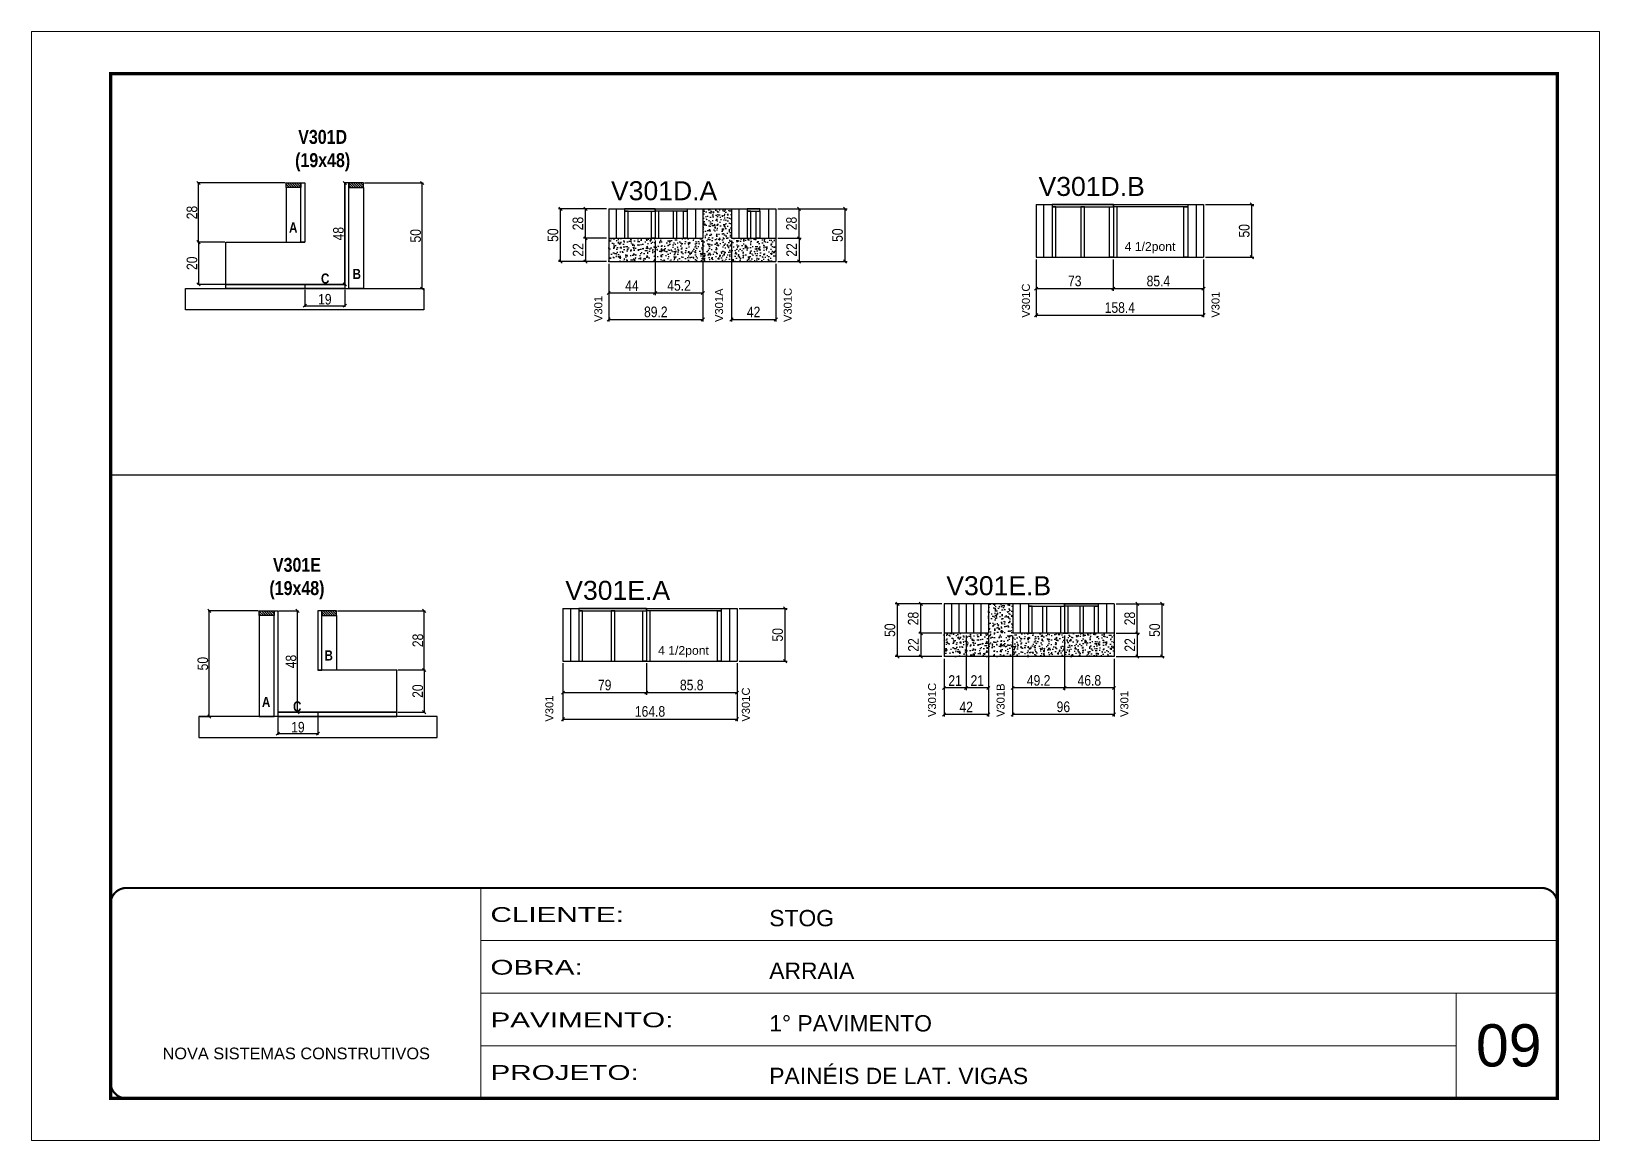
# Model space of a CAD drawing. Extents: x -3394 to 16474, y -5031 to 14397.
# Drawn here: x 4272 to 5757, y 11049 to 12099 of the extents above; entities that cross this region are included whole.
import ezdxf

# ---------------------------------------------------------------- set-up
doc = ezdxf.new("R2010")
doc.units = 0
doc.linetypes.add('CONTINUO', pattern=[0])
doc.linetypes.add('DASHED', pattern=[0.75, 0.5, -0.25])
doc.layers.get('0').update_dxf_attribs({"linetype": 'CONTINUOUS'})
doc.layers.get('Defpoints').update_dxf_attribs({"linetype": 'CONTINUOUS'})
for name, color, linetype in [('barrote', 251, 'CONTINUOUS'), ('COTA', 241, 'CONTINUOUS'), ('detalhes', 4, 'CONTINUOUS'), ('NOMENCLATURA', 7, 'CONTINUOUS'), ('Painéis', 200, 'CONTINUOUS'), ('PONTALETE', 7, 'CONTINUOUS'), ('SARR_2.2x7', 40, 'CONTINUOUS'), ('SARR_3.5x7', 81, 'CONTINUOUS')]:
    doc.layers.add(name, color=color, linetype=linetype)
for name, color, linetype, lineweight in [('CARIMBO', 255, 'CONTINUOUS', 9), ('CONCRETO', 251, 'CONTINUOUS', 25), ('Folhas', 255, 'CONTINUOUS', 9), ('SARRAFO DE PRESSAO', 251, 'DASHED', 9)]:
    doc.layers.add(name, color=color, linetype=linetype, lineweight=lineweight)
doc.styles.add('ARIAL', font='arial.ttf')
doc.styles.add('COTA TECNICA', font='techl___.ttf', dxfattribs={"height": 10})
doc.styles.add('COTA TECNICA 2X', font='techl___.ttf', dxfattribs={"height": 10})
doc.styles.add('TECNICA', font='techb___.ttf', dxfattribs={"height": 10})
doc.styles.add('Tecnologia', font='')
doc.styles.get('Tecnologia').set_extended_font_data('Forgotten Futurist')
doc.dimstyles.new('PAINEL', dxfattribs={"dimtxt": 10, "dimasz": 3, "dimexe": 3, "dimexo": 3, "dimgap": 3, "dimtad": 1, "dimdec": 1, "dimzin": 12, "dimdsep": 46, "dimtxsty": 'COTA TECNICA', "dimblk1": 'OBLIQUE', "dimblk2": 'OBLIQUE', "dimsah": 1, "dimcen": 0.9, "dimclrd": 4, "dimclre": 4, "dimclrt": 240, "dimadec": 1, "dimazin": 3, "dimtfac": 1, "dimtdec": 1, "dimtmove": 0, "dimatfit": 3, "dimfxl": 1, "dimtolj": 1, "dimtzin": 12, "dimarcsym": 0})
doc.dimstyles.new('SECAO', dxfattribs={"dimscale": 0.333333, "dimtxt": 5, "dimasz": 9, "dimexe": 3, "dimexo": 3, "dimgap": 3, "dimtad": 1, "dimdec": 1, "dimlfac": 0.5, "dimzin": 12, "dimdsep": 46, "dimtxsty": 'COTA TECNICA 2X', "dimblk1": 'OBLIQUE', "dimblk2": 'OBLIQUE', "dimsah": 1, "dimcen": 0.9, "dimclrd": 4, "dimclre": 4, "dimclrt": 240, "dimadec": 1, "dimazin": 3, "dimtfac": 1, "dimtdec": 1, "dimtmove": 0, "dimatfit": 3, "dimfxl": 1, "dimtolj": 1, "dimtzin": 12, "dimarcsym": 0})
pattern_1 = [(135, (37570.9506, -111965.7193), (-1.122532015, -1.122532015), [])]

msp = doc.modelspace()

# ---------------------------------------------------------------- texts
at = {"layer": 'CARIMBO', "style": 'ARIAL'}
msp.add_text('09', height=40, dxfattribs=at).set_placement((5640.07, 11119.55))
at = {"layer": 'detalhes', "style": 'TECNICA'}
for s, p in [('A', (4516.21, 11908.96)), ('C', (4546.44, 11860.64)), ('B', (4576.34, 11864.96)), ('B', (4549.79, 11503.87)), ('A', (4490.53, 11459.87)), ('C', (4519.97, 11455.56))]:
    msp.add_text(s, height=9.6, dxfattribs=at).set_placement(p)
at = {"layer": 'NOMENCLATURA', "linetype": 'Continuous', "style": 'ARIAL'}
for s, p in [('V301D.A', (4821.05, 11939.55, 0)), ('V301D.B', (5225.92, 11943.63)), ('V301E.B', (5138.59, 11565.66, 0)), ('V301E.A', (4777.77, 11561.28))]:
    msp.add_text(s, height=18, dxfattribs=at).set_placement(p)
for s, p in [('V301A', (4927.19, 11824.28)), ('V301C', (4992.19, 11824.28)), ('V301C', (5217.7, 11828.36, 0)), ('V301', (5397.26, 11828.36, 0)), ('V301', (4812.83, 11824.28)), ('V301C', (5128.86, 11450.39)), ('V301B', (5193.76, 11450.39)), ('V301', (4766.47, 11446.01)), ('V301C', (4952.53, 11446.01)), ('V301', (5310.92, 11450.39))]:
    msp.add_text(s, height=7.567, rotation=90, dxfattribs=at).set_placement(p)
at = {"layer": 'NOMENCLATURA', "char_height": 13.2, "attachment_point": 2, "style": 'TECNICA'}
for s, insert in [('V301D\\P(19x48)', (4548.03, 12006.11)), ('V301E\\P(19x48)', (4523.68, 11601.02))]:
    msp.add_mtext_dynamic_manual_height_columns(s, width=13.2, gutter_width=1, heights=[0], dxfattribs=dict(at, insert=insert))
at = {"layer": 'PONTALETE', "linetype": 'Continuous', "style": 'ARIAL'}
for p in [(5307.44, 11891.65), (4865.69, 11509.3, 0)]:
    msp.add_text('4 1/2pont', height=8.25, dxfattribs=at).set_placement(p)

# ---------------------------------------------------------------- blocks, each defined once
blk = doc.blocks.new('9999999999')
at = {"color": 30, "linetype": 'CONTINUO'}
for p, q in [((98564.6, 34230.2), (98564.6, 34429.4)), ((98564.6, 34379.6), (99584, 34379.6)), ((98564.6, 34329.8), (99488, 34329.8)), ((99584, 34329.8), (99488, 34329.8)), ((99488, 34329.8), (99488, 34230.2)), ((98564.6, 34280), (99488, 34280))]:
    blk.add_line(p, q, dxfattribs=at)
at = {"color": 30, "linetype": 'CONTINUO', "const_width": 2}
blk.add_lwpolyline([(99584, 34230.2), (99584, 34414.4, 0.414214), (99569, 34429.4), (98229, 34429.4, 0.414214), (98214, 34414.4), (98214, 34245.2, 0.414214), (98229, 34230.2), (99584, 34230.2)], format="xyb", dxfattribs=at)
at = {"layer": 'Folhas'}
blk.add_lwpolyline([(98139, 34190.2), (99624, 34190.2), (99624, 35240.2), (98139, 35240.2)], close=True, dxfattribs=at)
at = {"layer": 'Folhas', "color": 30, "const_width": 3}
blk.add_lwpolyline([(98214, 34230.2), (99584, 34230.2), (99584, 35200.2), (98214, 35200.2)], close=True, dxfattribs=at)
at = {"color": 7, "linetype": 'Continuous', "ltscale": 5, "style": 'ARIAL'}
for s, height, p in [('STOG', 15.48, (98837.7, 34393.1)), ('ARRAIA', 15.48, (98837.7, 34343.3)), ('1° PAVIMENTO', 15.483, (98837.7, 34293.5)), ('NOVA SISTEMAS CONSTRUTIVOS', 11.059, (98263.2, 34267.2)), ('PAINÉIS DE LAT. VIGAS', 15.483, (98837.7, 34243.7))]:
    blk.add_text(s, height=height, dxfattribs=at).set_placement(p)
at = {"layer": 'Folhas', "color": 7, "style": 'Tecnologia', "width": 1.5}
for s, p in [('CLIENTE:', (98573.7, 34397.2)), ('OBRA:', (98573.7, 34347.3)), ('PAVIMENTO:', (98573.7, 34297.5)), ('PROJETO:', (98573.7, 34247.7))]:
    blk.add_text(s, height=14, dxfattribs=at).set_placement(p)
blk = doc.blocks.new('_Oblique')
at = {"color": 0, "linetype": 'ByBlock', "lineweight": -2}
blk.add_line((-0.5, -0.5), (0.5, 0.5), dxfattribs=at)
blk = doc.blocks.new('*D980')
at = {"layer": 'COTA', "color": 4, "lineweight": -2, "transparency": 16777216}
for p, q in [((4455.5, 11899.9), (4429.4, 11899.9)), ((4430.4, 11899.9), (4430.4, 11859.9)), ((4455.5, 11859.9), (4429.4, 11859.9))]:
    blk.add_line(p, q, dxfattribs=at)
at = {"layer": 'Defpoints', "color": 0, "transparency": 16777216}
for p in [(4456.5, 11899.9), (4430.4, 11859.9), (4456.5, 11859.9)]:
    blk.add_point(p, dxfattribs=at)
at = {"layer": 'COTA', "color": 4, "lineweight": -2, "transparency": 16777216, "xscale": 3, "yscale": 3, "zscale": 3}
for p, rotation in [((4430.4, 11899.9), 90), ((4430.4, 11859.9), 270)]:
    blk.add_blockref('_Oblique', p, dxfattribs=dict(at, rotation=rotation))
at = {"layer": 'COTA', "color": 240, "transparency": 16777216, "insert": (4424.3, 11879.9), "char_height": 10, "attachment_point": 5, "rotation": 90, "style": 'COTA TECNICA 2X'}
blk.add_mtext('\\A1;20', dxfattribs=at)
blk = doc.blocks.new('*D981')
at = {"layer": 'COTA', "color": 4, "lineweight": -2, "transparency": 16777216}
for p, q in [((4512.5, 11955.9), (4429.4, 11955.9)), ((4430.4, 11899.9), (4430.4, 11955.9)), ((4455.5, 11899.9), (4429.4, 11899.9))]:
    blk.add_line(p, q, dxfattribs=at)
at = {"layer": 'Defpoints', "color": 0, "transparency": 16777216}
for p in [(4430.4, 11955.9), (4513.5, 11955.9), (4456.5, 11899.9)]:
    blk.add_point(p, dxfattribs=at)
at = {"layer": 'COTA', "color": 4, "lineweight": -2, "transparency": 16777216, "xscale": 3, "yscale": 3, "zscale": 3}
for p, rotation in [((4430.4, 11955.9), 90), ((4430.4, 11899.9), 270)]:
    blk.add_blockref('_Oblique', p, dxfattribs=dict(at, rotation=rotation))
at = {"layer": 'COTA', "color": 240, "transparency": 16777216, "insert": (4424.3, 11927.9), "char_height": 10, "attachment_point": 5, "rotation": 90, "style": 'COTA TECNICA 2X'}
blk.add_mtext('\\A1;28', dxfattribs=at)
blk = doc.blocks.new('*D982')
at = {"layer": 'COTA', "color": 4, "lineweight": -2, "transparency": 16777216}
for p, q in [((4531.1, 11854.9), (4531.1, 11838.7)), ((4569.1, 11854.9), (4569.1, 11838.7)), ((4531.1, 11839.7), (4569.1, 11839.7))]:
    blk.add_line(p, q, dxfattribs=at)
at = {"layer": 'Defpoints', "color": 0, "transparency": 16777216}
for p in [(4531.1, 11855.9), (4569.1, 11855.9), (4569.1, 11839.7)]:
    blk.add_point(p, dxfattribs=at)
at = {"layer": 'COTA', "color": 4, "lineweight": -2, "transparency": 16777216, "xscale": 3, "yscale": 3, "zscale": 3, "rotation": 180}
blk.add_blockref('_Oblique', (4531.1, 11839.7), dxfattribs=at)
at = {"layer": 'COTA', "color": 4, "lineweight": -2, "transparency": 16777216, "xscale": 3, "yscale": 3, "zscale": 3}
blk.add_blockref('_Oblique', (4569.1, 11839.7), dxfattribs=at)
at = {"layer": 'COTA', "color": 240, "transparency": 16777216, "insert": (4550.1, 11845.8), "char_height": 10, "attachment_point": 5, "style": 'COTA TECNICA 2X'}
blk.add_mtext('\\A1;19', dxfattribs=at)
blk = doc.blocks.new('*D983')
at = {"layer": 'COTA', "color": 4, "lineweight": -2, "transparency": 16777216}
for p, q in [((4587.7, 11955.9), (4643.2, 11955.9)), ((4642.2, 11855.9), (4642.2, 11955.9)), ((4642.7, 11855.9), (4641.2, 11855.9))]:
    blk.add_line(p, q, dxfattribs=at)
at = {"layer": 'Defpoints', "color": 0, "transparency": 16777216}
for p in [(4586.7, 11955.9), (4642.2, 11955.9), (4643.7, 11855.9)]:
    blk.add_point(p, dxfattribs=at)
at = {"layer": 'COTA', "color": 4, "lineweight": -2, "transparency": 16777216, "xscale": 3, "yscale": 3, "zscale": 3}
for p, rotation in [((4642.2, 11955.9), 90), ((4642.2, 11855.9), 270)]:
    blk.add_blockref('_Oblique', p, dxfattribs=dict(at, rotation=rotation))
at = {"layer": 'COTA', "color": 240, "transparency": 16777216, "insert": (4636.1, 11905.9), "char_height": 10, "attachment_point": 5, "rotation": 90, "style": 'COTA TECNICA 2X'}
blk.add_mtext('\\A1;50', dxfattribs=at)
blk = doc.blocks.new('*D984')
at = {"layer": 'COTA', "color": 4, "lineweight": -2, "transparency": 16777216}
blk.add_line((4569.1, 11859.9), (4569.1, 11955.9), dxfattribs=at)
at = {"layer": 'Defpoints', "color": 0, "transparency": 16777216}
for p in [(4569.1, 11955.9), (4569.1, 11955.9), (4569.1, 11859.9)]:
    blk.add_point(p, dxfattribs=at)
at = {"layer": 'COTA', "color": 4, "lineweight": -2, "transparency": 16777216, "xscale": 3, "yscale": 3, "zscale": 3}
for p, rotation in [((4569.1, 11955.9), 90), ((4569.1, 11859.9), 270)]:
    blk.add_blockref('_Oblique', p, dxfattribs=dict(at, rotation=rotation))
at = {"layer": 'COTA', "color": 240, "transparency": 16777216, "insert": (4563, 11907.9), "char_height": 10, "attachment_point": 5, "rotation": 90, "style": 'COTA TECNICA 2X'}
blk.add_mtext('\\A1;48', dxfattribs=at)
blk = doc.blocks.new('*D993')
at = {"layer": 'COTA', "color": 4, "linetype": 'Continuous', "lineweight": -2, "transparency": 16777216}
for p, q in [((4862.9, 11901.5), (4862.9, 11849.8)), ((4818.9, 11879.5), (4818.9, 11849.8)), ((4818.9, 11851.8), (4862.9, 11851.8))]:
    blk.add_line(p, q, dxfattribs=at)
at = {"layer": 'Defpoints', "color": 0, "linetype": 'Continuous', "transparency": 16777216}
for p in [(4862.9, 11903.5), (4818.9, 11881.5), (4862.9, 11851.8)]:
    blk.add_point(p, dxfattribs=at)
at = {"layer": 'COTA', "color": 4, "linetype": 'Continuous', "lineweight": -2, "transparency": 16777216, "xscale": 3, "yscale": 3, "zscale": 3, "rotation": 180}
blk.add_blockref('_Oblique', (4818.9, 11851.8), dxfattribs=at)
at = {"layer": 'COTA', "color": 4, "linetype": 'Continuous', "lineweight": -2, "transparency": 16777216, "xscale": 3, "yscale": 3, "zscale": 3}
blk.add_blockref('_Oblique', (4862.9, 11851.8), dxfattribs=at)
at = {"layer": 'COTA', "color": 240, "linetype": 'Continuous', "transparency": 16777216, "insert": (4840.9, 11858.8), "char_height": 10, "attachment_point": 5, "style": 'COTA TECNICA'}
blk.add_mtext('\\A1;44', dxfattribs=at)
blk = doc.blocks.new('*D994')
at = {"layer": 'COTA', "color": 4, "linetype": 'Continuous', "lineweight": -2, "transparency": 16777216}
for p, q in [((4862.9, 11901.5), (4862.9, 11849.8)), ((4908.1, 11901.5), (4908.1, 11849.8)), ((4862.9, 11851.8), (4908.1, 11851.8))]:
    blk.add_line(p, q, dxfattribs=at)
at = {"layer": 'Defpoints', "color": 0, "linetype": 'Continuous', "transparency": 16777216}
for p in [(4862.9, 11903.5), (4908.1, 11903.5), (4908.1, 11851.8)]:
    blk.add_point(p, dxfattribs=at)
at = {"layer": 'COTA', "color": 4, "linetype": 'Continuous', "lineweight": -2, "transparency": 16777216, "xscale": 3, "yscale": 3, "zscale": 3, "rotation": 180}
blk.add_blockref('_Oblique', (4862.9, 11851.8), dxfattribs=at)
at = {"layer": 'COTA', "color": 4, "linetype": 'Continuous', "lineweight": -2, "transparency": 16777216, "xscale": 3, "yscale": 3, "zscale": 3}
blk.add_blockref('_Oblique', (4908.1, 11851.8), dxfattribs=at)
at = {"layer": 'COTA', "color": 240, "linetype": 'Continuous', "transparency": 16777216, "insert": (4885.5, 11858.9), "char_height": 10, "attachment_point": 5, "style": 'COTA TECNICA'}
blk.add_mtext('\\A1;45.2', dxfattribs=at)
blk = doc.blocks.new('*D995')
at = {"layer": 'COTA', "color": 4, "linetype": 'Continuous', "lineweight": -2, "transparency": 16777216}
for p, q in [((4908.1, 11901.5), (4908.1, 11824.7)), ((4818.9, 11879.5), (4818.9, 11824.7)), ((4818.9, 11826.7), (4908.1, 11826.7))]:
    blk.add_line(p, q, dxfattribs=at)
at = {"layer": 'Defpoints', "color": 0, "linetype": 'Continuous', "transparency": 16777216}
for p in [(4908.1, 11903.5), (4818.9, 11881.5), (4908.1, 11826.7)]:
    blk.add_point(p, dxfattribs=at)
at = {"layer": 'COTA', "color": 4, "linetype": 'Continuous', "lineweight": -2, "transparency": 16777216, "xscale": 3, "yscale": 3, "zscale": 3, "rotation": 180}
blk.add_blockref('_Oblique', (4818.9, 11826.7), dxfattribs=at)
at = {"layer": 'COTA', "color": 4, "linetype": 'Continuous', "lineweight": -2, "transparency": 16777216, "xscale": 3, "yscale": 3, "zscale": 3}
blk.add_blockref('_Oblique', (4908.1, 11826.7), dxfattribs=at)
at = {"layer": 'COTA', "color": 240, "linetype": 'Continuous', "transparency": 16777216, "insert": (4863.5, 11833.8), "char_height": 10, "attachment_point": 5, "style": 'COTA TECNICA'}
blk.add_mtext('\\A1;89.2', dxfattribs=at)
blk = doc.blocks.new('*D996')
at = {"layer": 'COTA', "color": 4, "linetype": 'Continuous', "lineweight": -2, "transparency": 16777216}
for p, q in [((4816.9, 11931.5), (4794.9, 11931.5)), ((4796.9, 11903.5), (4796.9, 11931.5)), ((4816.9, 11903.5), (4794.9, 11903.5))]:
    blk.add_line(p, q, dxfattribs=at)
at = {"layer": 'Defpoints', "color": 0, "linetype": 'Continuous', "transparency": 16777216}
for p in [(4796.9, 11931.5), (4818.9, 11931.5), (4818.9, 11903.5)]:
    blk.add_point(p, dxfattribs=at)
at = {"layer": 'COTA', "color": 4, "linetype": 'Continuous', "lineweight": -2, "transparency": 16777216, "xscale": 3, "yscale": 3, "zscale": 3}
for p, rotation in [((4796.9, 11931.5), 90), ((4796.9, 11903.5), 270)]:
    blk.add_blockref('_Oblique', p, dxfattribs=dict(at, rotation=rotation))
at = {"layer": 'COTA', "color": 240, "linetype": 'Continuous', "transparency": 16777216, "insert": (4789.8, 11917.5), "char_height": 10, "attachment_point": 5, "rotation": 90, "style": 'COTA TECNICA'}
blk.add_mtext('\\A1;28', dxfattribs=at)
blk = doc.blocks.new('*D997')
at = {"layer": 'COTA', "color": 4, "linetype": 'Continuous', "lineweight": -2, "transparency": 16777216}
for p, q in [((4816.9, 11903.5), (4794.9, 11903.5)), ((4796.9, 11903.5), (4796.9, 11881.5)), ((4816.9, 11881.5), (4794.9, 11881.5))]:
    blk.add_line(p, q, dxfattribs=at)
at = {"layer": 'Defpoints', "color": 0, "linetype": 'Continuous', "transparency": 16777216}
for p in [(4818.9, 11903.5), (4796.9, 11881.5), (4818.9, 11881.5)]:
    blk.add_point(p, dxfattribs=at)
at = {"layer": 'COTA', "color": 4, "linetype": 'Continuous', "lineweight": -2, "transparency": 16777216, "xscale": 3, "yscale": 3, "zscale": 3}
for p, rotation in [((4796.9, 11903.5), 90), ((4796.9, 11881.5), 270)]:
    blk.add_blockref('_Oblique', p, dxfattribs=dict(at, rotation=rotation))
at = {"layer": 'COTA', "color": 240, "linetype": 'Continuous', "transparency": 16777216, "insert": (4789.9, 11892.5), "char_height": 10, "attachment_point": 5, "rotation": 90, "style": 'COTA TECNICA'}
blk.add_mtext('\\A1;22', dxfattribs=at)
blk = doc.blocks.new('*D998')
at = {"layer": 'COTA', "color": 4, "linetype": 'Continuous', "lineweight": -2, "transparency": 16777216}
for p, q in [((4816.9, 11931.5), (4771.2, 11931.5)), ((4773.2, 11881.5), (4773.2, 11931.5)), ((4816.9, 11881.5), (4771.2, 11881.5))]:
    blk.add_line(p, q, dxfattribs=at)
at = {"layer": 'Defpoints', "color": 0, "linetype": 'Continuous', "transparency": 16777216}
for p in [(4773.2, 11931.5), (4818.9, 11931.5), (4818.9, 11881.5)]:
    blk.add_point(p, dxfattribs=at)
at = {"layer": 'COTA', "color": 4, "linetype": 'Continuous', "lineweight": -2, "transparency": 16777216, "xscale": 3, "yscale": 3, "zscale": 3}
for p, rotation in [((4773.2, 11931.5), 90), ((4773.2, 11881.5), 270)]:
    blk.add_blockref('_Oblique', p, dxfattribs=dict(at, rotation=rotation))
at = {"layer": 'COTA', "color": 240, "linetype": 'Continuous', "transparency": 16777216, "insert": (4766.1, 11906.5), "char_height": 10, "attachment_point": 5, "rotation": 90, "style": 'COTA TECNICA'}
blk.add_mtext('\\A1;50', dxfattribs=at)
blk = doc.blocks.new('*D1001')
at = {"layer": 'COTA', "color": 4, "linetype": 'Continuous', "lineweight": -2, "transparency": 16777216}
for p, q in [((4935.1, 11901.5), (4935.1, 11824.7)), ((4977.1, 11879.5), (4977.1, 11824.7)), ((4935.1, 11826.7), (4977.1, 11826.7))]:
    blk.add_line(p, q, dxfattribs=at)
at = {"layer": 'Defpoints', "color": 0, "linetype": 'Continuous', "transparency": 16777216}
for p in [(4935.1, 11903.5), (4977.1, 11881.5), (4977.1, 11826.7)]:
    blk.add_point(p, dxfattribs=at)
at = {"layer": 'COTA', "color": 4, "linetype": 'Continuous', "lineweight": -2, "transparency": 16777216, "xscale": 3, "yscale": 3, "zscale": 3, "rotation": 180}
blk.add_blockref('_Oblique', (4935.1, 11826.7), dxfattribs=at)
at = {"layer": 'COTA', "color": 4, "linetype": 'Continuous', "lineweight": -2, "transparency": 16777216, "xscale": 3, "yscale": 3, "zscale": 3}
blk.add_blockref('_Oblique', (4977.1, 11826.7), dxfattribs=at)
at = {"layer": 'COTA', "color": 240, "linetype": 'Continuous', "transparency": 16777216, "insert": (4956.1, 11833.8), "char_height": 10, "attachment_point": 5, "style": 'COTA TECNICA'}
blk.add_mtext('\\A1;42', dxfattribs=at)
blk = doc.blocks.new('*D1002')
at = {"layer": 'COTA', "color": 4, "linetype": 'Continuous', "lineweight": -2, "transparency": 16777216}
for p, q in [((4979.1, 11931.5), (5001.1, 11931.5)), ((4999.1, 11903.5), (4999.1, 11931.5)), ((4979.1, 11903.5), (5001.1, 11903.5))]:
    blk.add_line(p, q, dxfattribs=at)
at = {"layer": 'Defpoints', "color": 0, "linetype": 'Continuous', "transparency": 16777216}
for p in [(4977.1, 11931.5), (4999.1, 11931.5), (4977.1, 11903.5)]:
    blk.add_point(p, dxfattribs=at)
at = {"layer": 'COTA', "color": 4, "linetype": 'Continuous', "lineweight": -2, "transparency": 16777216, "xscale": 3, "yscale": 3, "zscale": 3}
for p, rotation in [((4999.1, 11931.5), 90), ((4999.1, 11903.5), 270)]:
    blk.add_blockref('_Oblique', p, dxfattribs=dict(at, rotation=rotation))
at = {"layer": 'COTA', "color": 240, "linetype": 'Continuous', "transparency": 16777216, "insert": (4992, 11917.5), "char_height": 10, "attachment_point": 5, "rotation": 90, "style": 'COTA TECNICA'}
blk.add_mtext('\\A1;28', dxfattribs=at)
blk = doc.blocks.new('*D1003')
at = {"layer": 'COTA', "color": 4, "linetype": 'Continuous', "lineweight": -2, "transparency": 16777216}
for p, q in [((4979.1, 11903.5), (5001.1, 11903.5)), ((4999.1, 11903.5), (4999.1, 11881.5)), ((4979.1, 11881.5), (5001.1, 11881.5))]:
    blk.add_line(p, q, dxfattribs=at)
at = {"layer": 'Defpoints', "color": 0, "linetype": 'Continuous', "transparency": 16777216}
for p in [(4977.1, 11903.5), (4977.1, 11881.5), (4999.1, 11881.5)]:
    blk.add_point(p, dxfattribs=at)
at = {"layer": 'COTA', "color": 4, "linetype": 'Continuous', "lineweight": -2, "transparency": 16777216, "xscale": 3, "yscale": 3, "zscale": 3}
for p, rotation in [((4999.1, 11903.5), 90), ((4999.1, 11881.5), 270)]:
    blk.add_blockref('_Oblique', p, dxfattribs=dict(at, rotation=rotation))
at = {"layer": 'COTA', "color": 240, "linetype": 'Continuous', "transparency": 16777216, "insert": (4992.1, 11892.5), "char_height": 10, "attachment_point": 5, "rotation": 90, "style": 'COTA TECNICA'}
blk.add_mtext('\\A1;22', dxfattribs=at)
blk = doc.blocks.new('*D1004')
at = {"layer": 'COTA', "color": 4, "linetype": 'Continuous', "lineweight": -2, "transparency": 16777216}
for p, q in [((4979.1, 11931.5), (5044.7, 11931.5)), ((5042.7, 11881.5), (5042.7, 11931.5)), ((4979.1, 11881.5), (5044.7, 11881.5))]:
    blk.add_line(p, q, dxfattribs=at)
at = {"layer": 'Defpoints', "color": 0, "linetype": 'Continuous', "transparency": 16777216}
for p in [(4977.1, 11931.5), (5042.7, 11931.5), (4977.1, 11881.5)]:
    blk.add_point(p, dxfattribs=at)
at = {"layer": 'COTA', "color": 4, "linetype": 'Continuous', "lineweight": -2, "transparency": 16777216, "xscale": 3, "yscale": 3, "zscale": 3}
for p, rotation in [((5042.7, 11931.5), 90), ((5042.7, 11881.5), 270)]:
    blk.add_blockref('_Oblique', p, dxfattribs=dict(at, rotation=rotation))
at = {"layer": 'COTA', "color": 240, "linetype": 'Continuous', "transparency": 16777216, "insert": (5035.6, 11906.5), "char_height": 10, "attachment_point": 5, "rotation": 90, "style": 'COTA TECNICA'}
blk.add_mtext('\\A1;50', dxfattribs=at)
blk = doc.blocks.new('*D1005')
at = {"layer": 'COTA', "color": 4, "linetype": 'Continuous', "lineweight": -2, "transparency": 16777216}
for p, q in [((5223.7, 11883.6), (5223.7, 11853.9)), ((5296.7, 11883.6), (5296.7, 11853.9)), ((5223.7, 11855.9), (5296.7, 11855.9))]:
    blk.add_line(p, q, dxfattribs=at)
at = {"layer": 'Defpoints', "color": 0, "linetype": 'Continuous', "transparency": 16777216}
for p in [(5223.7, 11885.6), (5296.7, 11885.6), (5296.7, 11855.9)]:
    blk.add_point(p, dxfattribs=at)
at = {"layer": 'COTA', "color": 4, "linetype": 'Continuous', "lineweight": -2, "transparency": 16777216, "xscale": 3, "yscale": 3, "zscale": 3, "rotation": 180}
blk.add_blockref('_Oblique', (5223.7, 11855.9), dxfattribs=at)
at = {"layer": 'COTA', "color": 4, "linetype": 'Continuous', "lineweight": -2, "transparency": 16777216, "xscale": 3, "yscale": 3, "zscale": 3}
blk.add_blockref('_Oblique', (5296.7, 11855.9), dxfattribs=at)
at = {"layer": 'COTA', "color": 240, "linetype": 'Continuous', "transparency": 16777216, "insert": (5260.2, 11863.1), "char_height": 10, "attachment_point": 5, "style": 'COTA TECNICA'}
blk.add_mtext('\\A1;73', dxfattribs=at)
blk = doc.blocks.new('*D1006')
at = {"layer": 'COTA', "color": 4, "linetype": 'Continuous', "lineweight": -2, "transparency": 16777216}
for p, q in [((5296.7, 11883.6), (5296.7, 11853.9)), ((5382.1, 11883.6), (5382.1, 11853.9)), ((5296.7, 11855.9), (5382.1, 11855.9))]:
    blk.add_line(p, q, dxfattribs=at)
at = {"layer": 'Defpoints', "color": 0, "linetype": 'Continuous', "transparency": 16777216}
for p in [(5296.7, 11885.6), (5382.1, 11885.6), (5382.1, 11855.9)]:
    blk.add_point(p, dxfattribs=at)
at = {"layer": 'COTA', "color": 4, "linetype": 'Continuous', "lineweight": -2, "transparency": 16777216, "xscale": 3, "yscale": 3, "zscale": 3, "rotation": 180}
blk.add_blockref('_Oblique', (5296.7, 11855.9), dxfattribs=at)
at = {"layer": 'COTA', "color": 4, "linetype": 'Continuous', "lineweight": -2, "transparency": 16777216, "xscale": 3, "yscale": 3, "zscale": 3}
blk.add_blockref('_Oblique', (5382.1, 11855.9), dxfattribs=at)
at = {"layer": 'COTA', "color": 240, "linetype": 'Continuous', "transparency": 16777216, "insert": (5339.4, 11863), "char_height": 10, "attachment_point": 5, "style": 'COTA TECNICA'}
blk.add_mtext('\\A1;85.4', dxfattribs=at)
blk = doc.blocks.new('*D1007')
at = {"layer": 'COTA', "color": 4, "linetype": 'Continuous', "lineweight": -2, "transparency": 16777216}
for p, q in [((5223.7, 11883.6), (5223.7, 11828.8)), ((5382.1, 11883.6), (5382.1, 11828.8)), ((5223.7, 11830.8), (5382.1, 11830.8))]:
    blk.add_line(p, q, dxfattribs=at)
at = {"layer": 'Defpoints', "color": 0, "linetype": 'Continuous', "transparency": 16777216}
for p in [(5223.7, 11885.6), (5382.1, 11885.6), (5382.1, 11830.8)]:
    blk.add_point(p, dxfattribs=at)
at = {"layer": 'COTA', "color": 4, "linetype": 'Continuous', "lineweight": -2, "transparency": 16777216, "xscale": 3, "yscale": 3, "zscale": 3, "rotation": 180}
blk.add_blockref('_Oblique', (5223.7, 11830.8), dxfattribs=at)
at = {"layer": 'COTA', "color": 4, "linetype": 'Continuous', "lineweight": -2, "transparency": 16777216, "xscale": 3, "yscale": 3, "zscale": 3}
blk.add_blockref('_Oblique', (5382.1, 11830.8), dxfattribs=at)
at = {"layer": 'COTA', "color": 240, "linetype": 'Continuous', "transparency": 16777216, "insert": (5302.9, 11837.9), "char_height": 10, "attachment_point": 5, "style": 'COTA TECNICA'}
blk.add_mtext('\\A1;158.4', dxfattribs=at)
blk = doc.blocks.new('*D1008')
at = {"layer": 'COTA', "color": 4, "linetype": 'Continuous', "lineweight": -2, "transparency": 16777216}
for p, q in [((5384.1, 11935.6), (5429.8, 11935.6)), ((5427.8, 11885.6), (5427.8, 11935.6)), ((5384.1, 11885.6), (5429.8, 11885.6))]:
    blk.add_line(p, q, dxfattribs=at)
at = {"layer": 'Defpoints', "color": 0, "linetype": 'Continuous', "transparency": 16777216}
for p in [(5382.1, 11935.6), (5427.8, 11935.6), (5382.1, 11885.6)]:
    blk.add_point(p, dxfattribs=at)
at = {"layer": 'COTA', "color": 4, "linetype": 'Continuous', "lineweight": -2, "transparency": 16777216, "xscale": 3, "yscale": 3, "zscale": 3}
for p, rotation in [((5427.8, 11935.6), 90), ((5427.8, 11885.6), 270)]:
    blk.add_blockref('_Oblique', p, dxfattribs=dict(at, rotation=rotation))
at = {"layer": 'COTA', "color": 240, "linetype": 'Continuous', "transparency": 16777216, "insert": (5420.7, 11910.6), "char_height": 10, "attachment_point": 5, "rotation": 90, "style": 'COTA TECNICA'}
blk.add_mtext('\\A1;50', dxfattribs=at)
blk = doc.blocks.new('*D1009')
at = {"layer": 'COTA', "color": 4, "lineweight": -2, "transparency": 16777216}
for p, q in [((4619.2, 11494.9), (4645.2, 11494.9)), ((4644.2, 11494.9), (4644.2, 11454.9)), ((4619.2, 11454.9), (4645.2, 11454.9))]:
    blk.add_line(p, q, dxfattribs=at)
at = {"layer": 'Defpoints', "color": 0, "transparency": 16777216}
for p in [(4618.2, 11494.9), (4618.2, 11454.9), (4644.2, 11454.9)]:
    blk.add_point(p, dxfattribs=at)
at = {"layer": 'COTA', "color": 4, "lineweight": -2, "transparency": 16777216, "xscale": 3, "yscale": 3, "zscale": 3}
for p, rotation in [((4644.2, 11494.9), 90), ((4644.2, 11454.9), 270)]:
    blk.add_blockref('_Oblique', p, dxfattribs=dict(at, rotation=rotation))
at = {"layer": 'COTA', "color": 240, "transparency": 16777216, "insert": (4638.1, 11474.9), "char_height": 10, "attachment_point": 5, "rotation": 90, "style": 'COTA TECNICA 2X'}
blk.add_mtext('\\A1;20', dxfattribs=at)
blk = doc.blocks.new('*D1010')
at = {"layer": 'COTA', "color": 4, "lineweight": -2, "transparency": 16777216}
for p, q in [((4562.2, 11550.9), (4645.2, 11550.9)), ((4644.2, 11494.9), (4644.2, 11550.9)), ((4619.2, 11494.9), (4645.2, 11494.9))]:
    blk.add_line(p, q, dxfattribs=at)
at = {"layer": 'Defpoints', "color": 0, "transparency": 16777216}
for p in [(4561.2, 11550.9), (4644.2, 11550.9), (4618.2, 11494.9)]:
    blk.add_point(p, dxfattribs=at)
at = {"layer": 'COTA', "color": 4, "lineweight": -2, "transparency": 16777216, "xscale": 3, "yscale": 3, "zscale": 3}
for p, rotation in [((4644.2, 11550.9), 90), ((4644.2, 11494.9), 270)]:
    blk.add_blockref('_Oblique', p, dxfattribs=dict(at, rotation=rotation))
at = {"layer": 'COTA', "color": 240, "transparency": 16777216, "insert": (4638.2, 11522.9), "char_height": 10, "attachment_point": 5, "rotation": 90, "style": 'COTA TECNICA 2X'}
blk.add_mtext('\\A1;28', dxfattribs=at)
blk = doc.blocks.new('*D1011')
at = {"layer": 'COTA', "color": 4, "lineweight": -2, "transparency": 16777216}
for p, q in [((4505.6, 11449.9), (4505.6, 11433.6)), ((4543.6, 11449.9), (4543.6, 11433.6)), ((4543.6, 11434.6), (4505.6, 11434.6))]:
    blk.add_line(p, q, dxfattribs=at)
at = {"layer": 'Defpoints', "color": 0, "transparency": 16777216}
for p in [(4505.6, 11450.9), (4543.6, 11450.9), (4505.6, 11434.6)]:
    blk.add_point(p, dxfattribs=at)
at = {"layer": 'COTA', "color": 4, "lineweight": -2, "transparency": 16777216, "xscale": 3, "yscale": 3, "zscale": 3, "rotation": 180}
blk.add_blockref('_Oblique', (4505.6, 11434.6), dxfattribs=at)
at = {"layer": 'COTA', "color": 4, "lineweight": -2, "transparency": 16777216, "xscale": 3, "yscale": 3, "zscale": 3}
blk.add_blockref('_Oblique', (4543.6, 11434.6), dxfattribs=at)
at = {"layer": 'COTA', "color": 240, "transparency": 16777216, "insert": (4524.6, 11440.7), "char_height": 10, "attachment_point": 5, "style": 'COTA TECNICA 2X'}
blk.add_mtext('\\A1;19', dxfattribs=at)
blk = doc.blocks.new('*D1012')
at = {"layer": 'COTA', "color": 4, "lineweight": -2, "transparency": 16777216}
for p, q in [((4487, 11550.9), (4439.7, 11550.9)), ((4440.7, 11450.9), (4440.7, 11550.9)), ((4431.9, 11450.9), (4441.7, 11450.9))]:
    blk.add_line(p, q, dxfattribs=at)
at = {"layer": 'Defpoints', "color": 0, "transparency": 16777216}
for p in [(4440.7, 11550.9), (4488, 11550.9), (4430.9, 11450.9)]:
    blk.add_point(p, dxfattribs=at)
at = {"layer": 'COTA', "color": 4, "lineweight": -2, "transparency": 16777216, "xscale": 3, "yscale": 3, "zscale": 3}
for p, rotation in [((4440.7, 11550.9), 90), ((4440.7, 11450.9), 270)]:
    blk.add_blockref('_Oblique', p, dxfattribs=dict(at, rotation=rotation))
at = {"layer": 'COTA', "color": 240, "transparency": 16777216, "insert": (4434.6, 11500.9), "char_height": 10, "attachment_point": 5, "rotation": 90, "style": 'COTA TECNICA 2X'}
blk.add_mtext('\\A1;50', dxfattribs=at)
blk = doc.blocks.new('*D1013')
at = {"layer": 'COTA', "color": 4, "lineweight": -2, "transparency": 16777216}
for p, q in [((4506.6, 11550.9), (4525.2, 11550.9)), ((4524.2, 11454.9), (4524.2, 11550.9)), ((4506.6, 11454.9), (4525.2, 11454.9))]:
    blk.add_line(p, q, dxfattribs=at)
at = {"layer": 'Defpoints', "color": 0, "transparency": 16777216}
for p in [(4505.6, 11550.9), (4524.2, 11550.9), (4505.6, 11454.9)]:
    blk.add_point(p, dxfattribs=at)
at = {"layer": 'COTA', "color": 4, "lineweight": -2, "transparency": 16777216, "xscale": 3, "yscale": 3, "zscale": 3}
for p, rotation in [((4524.2, 11550.9), 90), ((4524.2, 11454.9), 270)]:
    blk.add_blockref('_Oblique', p, dxfattribs=dict(at, rotation=rotation))
at = {"layer": 'COTA', "color": 240, "transparency": 16777216, "insert": (4518.1, 11502.9), "char_height": 10, "attachment_point": 5, "rotation": 90, "style": 'COTA TECNICA 2X'}
blk.add_mtext('\\A1;48', dxfattribs=at)
blk = doc.blocks.new('*D1014')
at = {"layer": 'COTA', "color": 4, "linetype": 'Continuous', "lineweight": -2, "transparency": 16777216}
for p, q in [((4775.6, 11501.2), (4775.6, 11471.5)), ((4854.6, 11501.2), (4854.6, 11471.5)), ((4775.6, 11473.5), (4854.6, 11473.5))]:
    blk.add_line(p, q, dxfattribs=at)
at = {"layer": 'Defpoints', "color": 0, "linetype": 'Continuous', "transparency": 16777216}
for p in [(4775.6, 11503.2), (4854.6, 11503.2), (4854.6, 11473.5)]:
    blk.add_point(p, dxfattribs=at)
at = {"layer": 'COTA', "color": 4, "linetype": 'Continuous', "lineweight": -2, "transparency": 16777216, "xscale": 3, "yscale": 3, "zscale": 3, "rotation": 180}
blk.add_blockref('_Oblique', (4775.6, 11473.5), dxfattribs=at)
at = {"layer": 'COTA', "color": 4, "linetype": 'Continuous', "lineweight": -2, "transparency": 16777216, "xscale": 3, "yscale": 3, "zscale": 3}
blk.add_blockref('_Oblique', (4854.6, 11473.5), dxfattribs=at)
at = {"layer": 'COTA', "color": 240, "linetype": 'Continuous', "transparency": 16777216, "insert": (4815.1, 11480.6), "char_height": 10, "attachment_point": 5, "style": 'COTA TECNICA'}
blk.add_mtext('\\A1;79', dxfattribs=at)
blk = doc.blocks.new('*D1015')
at = {"layer": 'COTA', "color": 4, "linetype": 'Continuous', "lineweight": -2, "transparency": 16777216}
for p, q in [((4854.6, 11501.2), (4854.6, 11471.5)), ((4940.4, 11501.2), (4940.4, 11471.5)), ((4854.6, 11473.5), (4940.4, 11473.5))]:
    blk.add_line(p, q, dxfattribs=at)
at = {"layer": 'Defpoints', "color": 0, "linetype": 'Continuous', "transparency": 16777216}
for p in [(4854.6, 11503.2), (4940.4, 11503.2), (4940.4, 11473.5)]:
    blk.add_point(p, dxfattribs=at)
at = {"layer": 'COTA', "color": 4, "linetype": 'Continuous', "lineweight": -2, "transparency": 16777216, "xscale": 3, "yscale": 3, "zscale": 3, "rotation": 180}
blk.add_blockref('_Oblique', (4854.6, 11473.5), dxfattribs=at)
at = {"layer": 'COTA', "color": 4, "linetype": 'Continuous', "lineweight": -2, "transparency": 16777216, "xscale": 3, "yscale": 3, "zscale": 3}
blk.add_blockref('_Oblique', (4940.4, 11473.5), dxfattribs=at)
at = {"layer": 'COTA', "color": 240, "linetype": 'Continuous', "transparency": 16777216, "insert": (4897.5, 11480.6), "char_height": 10, "attachment_point": 5, "style": 'COTA TECNICA'}
blk.add_mtext('\\A1;85.8', dxfattribs=at)
blk = doc.blocks.new('*D1016')
at = {"layer": 'COTA', "color": 4, "linetype": 'Continuous', "lineweight": -2, "transparency": 16777216}
for p, q in [((4775.6, 11501.2), (4775.6, 11446.4)), ((4940.4, 11501.2), (4940.4, 11446.4)), ((4775.6, 11448.4), (4940.4, 11448.4))]:
    blk.add_line(p, q, dxfattribs=at)
at = {"layer": 'Defpoints', "color": 0, "linetype": 'Continuous', "transparency": 16777216}
for p in [(4775.6, 11503.2), (4940.4, 11503.2), (4940.4, 11448.4)]:
    blk.add_point(p, dxfattribs=at)
at = {"layer": 'COTA', "color": 4, "linetype": 'Continuous', "lineweight": -2, "transparency": 16777216, "xscale": 3, "yscale": 3, "zscale": 3, "rotation": 180}
blk.add_blockref('_Oblique', (4775.6, 11448.4), dxfattribs=at)
at = {"layer": 'COTA', "color": 4, "linetype": 'Continuous', "lineweight": -2, "transparency": 16777216, "xscale": 3, "yscale": 3, "zscale": 3}
blk.add_blockref('_Oblique', (4940.4, 11448.4), dxfattribs=at)
at = {"layer": 'COTA', "color": 240, "linetype": 'Continuous', "transparency": 16777216, "insert": (4858, 11455.6), "char_height": 10, "attachment_point": 5, "style": 'COTA TECNICA'}
blk.add_mtext('\\A1;164.8', dxfattribs=at)
blk = doc.blocks.new('*D1017')
at = {"layer": 'COTA', "color": 4, "linetype": 'Continuous', "lineweight": -2, "transparency": 16777216}
for p, q in [((4942.4, 11553.2), (4988, 11553.2)), ((4986, 11503.2), (4986, 11553.2)), ((4942.4, 11503.2), (4988, 11503.2))]:
    blk.add_line(p, q, dxfattribs=at)
at = {"layer": 'Defpoints', "color": 0, "linetype": 'Continuous', "transparency": 16777216}
for p in [(4940.4, 11553.2), (4986, 11553.2), (4940.4, 11503.2)]:
    blk.add_point(p, dxfattribs=at)
at = {"layer": 'COTA', "color": 4, "linetype": 'Continuous', "lineweight": -2, "transparency": 16777216, "xscale": 3, "yscale": 3, "zscale": 3}
for p, rotation in [((4986, 11553.2), 90), ((4986, 11503.2), 270)]:
    blk.add_blockref('_Oblique', p, dxfattribs=dict(at, rotation=rotation))
at = {"layer": 'COTA', "color": 240, "linetype": 'Continuous', "transparency": 16777216, "insert": (4978.9, 11528.2), "char_height": 10, "attachment_point": 5, "rotation": 90, "style": 'COTA TECNICA'}
blk.add_mtext('\\A1;50', dxfattribs=at)
blk = doc.blocks.new('*D1024')
at = {"layer": 'COTA', "color": 4, "linetype": 'Continuous', "lineweight": -2, "transparency": 16777216}
for p, q in [((5250.6, 11527.6), (5250.6, 11475.9)), ((5297.4, 11505.6), (5297.4, 11475.9)), ((5297.4, 11477.9), (5250.6, 11477.9))]:
    blk.add_line(p, q, dxfattribs=at)
at = {"layer": 'Defpoints', "color": 0, "linetype": 'Continuous', "transparency": 16777216}
for p in [(5250.6, 11529.6), (5297.4, 11507.6), (5250.6, 11477.9)]:
    blk.add_point(p, dxfattribs=at)
at = {"layer": 'COTA', "color": 4, "linetype": 'Continuous', "lineweight": -2, "transparency": 16777216, "xscale": 3, "yscale": 3, "zscale": 3, "rotation": 180}
blk.add_blockref('_Oblique', (5250.6, 11477.9), dxfattribs=at)
at = {"layer": 'COTA', "color": 4, "linetype": 'Continuous', "lineweight": -2, "transparency": 16777216, "xscale": 3, "yscale": 3, "zscale": 3}
blk.add_blockref('_Oblique', (5297.4, 11477.9), dxfattribs=at)
at = {"layer": 'COTA', "color": 240, "linetype": 'Continuous', "transparency": 16777216, "insert": (5274, 11485), "char_height": 10, "attachment_point": 5, "style": 'COTA TECNICA'}
blk.add_mtext('\\A1;46.8', dxfattribs=at)
blk = doc.blocks.new('*D1025')
at = {"layer": 'COTA', "color": 4, "linetype": 'Continuous', "lineweight": -2, "transparency": 16777216}
for p, q in [((5201.4, 11527.6), (5201.4, 11475.9)), ((5250.6, 11527.6), (5250.6, 11475.9)), ((5250.6, 11477.9), (5201.4, 11477.9))]:
    blk.add_line(p, q, dxfattribs=at)
at = {"layer": 'Defpoints', "color": 0, "linetype": 'Continuous', "transparency": 16777216}
for p in [(5201.4, 11529.6), (5250.6, 11529.6), (5201.4, 11477.9)]:
    blk.add_point(p, dxfattribs=at)
at = {"layer": 'COTA', "color": 4, "linetype": 'Continuous', "lineweight": -2, "transparency": 16777216, "xscale": 3, "yscale": 3, "zscale": 3, "rotation": 180}
blk.add_blockref('_Oblique', (5201.4, 11477.9), dxfattribs=at)
at = {"layer": 'COTA', "color": 4, "linetype": 'Continuous', "lineweight": -2, "transparency": 16777216, "xscale": 3, "yscale": 3, "zscale": 3}
blk.add_blockref('_Oblique', (5250.6, 11477.9), dxfattribs=at)
at = {"layer": 'COTA', "color": 240, "linetype": 'Continuous', "transparency": 16777216, "insert": (5226, 11485), "char_height": 10, "attachment_point": 5, "style": 'COTA TECNICA'}
blk.add_mtext('\\A1;49.2', dxfattribs=at)
blk = doc.blocks.new('*D1026')
at = {"layer": 'COTA', "color": 4, "linetype": 'Continuous', "lineweight": -2, "transparency": 16777216}
for p, q in [((5201.4, 11527.6), (5201.4, 11450.8)), ((5297.4, 11505.6), (5297.4, 11450.8)), ((5297.4, 11452.8), (5201.4, 11452.8))]:
    blk.add_line(p, q, dxfattribs=at)
at = {"layer": 'Defpoints', "color": 0, "linetype": 'Continuous', "transparency": 16777216}
for p in [(5201.4, 11529.6), (5297.4, 11507.6), (5201.4, 11452.8)]:
    blk.add_point(p, dxfattribs=at)
at = {"layer": 'COTA', "color": 4, "linetype": 'Continuous', "lineweight": -2, "transparency": 16777216, "xscale": 3, "yscale": 3, "zscale": 3, "rotation": 180}
blk.add_blockref('_Oblique', (5201.4, 11452.8), dxfattribs=at)
at = {"layer": 'COTA', "color": 4, "linetype": 'Continuous', "lineweight": -2, "transparency": 16777216, "xscale": 3, "yscale": 3, "zscale": 3}
blk.add_blockref('_Oblique', (5297.4, 11452.8), dxfattribs=at)
at = {"layer": 'COTA', "color": 240, "linetype": 'Continuous', "transparency": 16777216, "insert": (5249.4, 11460), "char_height": 10, "attachment_point": 5, "style": 'COTA TECNICA'}
blk.add_mtext('\\A1;96', dxfattribs=at)
blk = doc.blocks.new('*D1027')
at = {"layer": 'COTA', "color": 4, "linetype": 'Continuous', "lineweight": -2, "transparency": 16777216}
for p, q in [((5299.4, 11557.6), (5321.4, 11557.6)), ((5319.4, 11529.6), (5319.4, 11557.6)), ((5299.4, 11529.6), (5321.4, 11529.6))]:
    blk.add_line(p, q, dxfattribs=at)
at = {"layer": 'Defpoints', "color": 0, "linetype": 'Continuous', "transparency": 16777216}
for p in [(5297.4, 11557.6), (5319.4, 11557.6), (5297.4, 11529.6)]:
    blk.add_point(p, dxfattribs=at)
at = {"layer": 'COTA', "color": 4, "linetype": 'Continuous', "lineweight": -2, "transparency": 16777216, "xscale": 3, "yscale": 3, "zscale": 3}
for p, rotation in [((5319.4, 11557.6), 90), ((5319.4, 11529.6), 270)]:
    blk.add_blockref('_Oblique', p, dxfattribs=dict(at, rotation=rotation))
at = {"layer": 'COTA', "color": 240, "linetype": 'Continuous', "transparency": 16777216, "insert": (5312.3, 11543.6), "char_height": 10, "attachment_point": 5, "rotation": 90, "style": 'COTA TECNICA'}
blk.add_mtext('\\A1;28', dxfattribs=at)
blk = doc.blocks.new('*D1028')
at = {"layer": 'COTA', "color": 4, "linetype": 'Continuous', "lineweight": -2, "transparency": 16777216}
for p, q in [((5299.4, 11529.6), (5321.4, 11529.6)), ((5319.4, 11529.6), (5319.4, 11507.6)), ((5299.4, 11507.6), (5321.4, 11507.6))]:
    blk.add_line(p, q, dxfattribs=at)
at = {"layer": 'Defpoints', "color": 0, "linetype": 'Continuous', "transparency": 16777216}
for p in [(5297.4, 11529.6), (5297.4, 11507.6), (5319.4, 11507.6)]:
    blk.add_point(p, dxfattribs=at)
at = {"layer": 'COTA', "color": 4, "linetype": 'Continuous', "lineweight": -2, "transparency": 16777216, "xscale": 3, "yscale": 3, "zscale": 3}
for p, rotation in [((5319.4, 11529.6), 90), ((5319.4, 11507.6), 270)]:
    blk.add_blockref('_Oblique', p, dxfattribs=dict(at, rotation=rotation))
at = {"layer": 'COTA', "color": 240, "linetype": 'Continuous', "transparency": 16777216, "insert": (5312.4, 11518.6), "char_height": 10, "attachment_point": 5, "rotation": 90, "style": 'COTA TECNICA'}
blk.add_mtext('\\A1;22', dxfattribs=at)
blk = doc.blocks.new('*D1029')
at = {"layer": 'COTA', "color": 4, "linetype": 'Continuous', "lineweight": -2, "transparency": 16777216}
for p, q in [((5299.4, 11557.6), (5345, 11557.6)), ((5343, 11507.6), (5343, 11557.6)), ((5299.4, 11507.6), (5345, 11507.6))]:
    blk.add_line(p, q, dxfattribs=at)
at = {"layer": 'Defpoints', "color": 0, "linetype": 'Continuous', "transparency": 16777216}
for p in [(5297.4, 11557.6), (5343, 11557.6), (5297.4, 11507.6)]:
    blk.add_point(p, dxfattribs=at)
at = {"layer": 'COTA', "color": 4, "linetype": 'Continuous', "lineweight": -2, "transparency": 16777216, "xscale": 3, "yscale": 3, "zscale": 3}
for p, rotation in [((5343, 11557.6), 90), ((5343, 11507.6), 270)]:
    blk.add_blockref('_Oblique', p, dxfattribs=dict(at, rotation=rotation))
at = {"layer": 'COTA', "color": 240, "linetype": 'Continuous', "transparency": 16777216, "insert": (5335.9, 11532.6), "char_height": 10, "attachment_point": 5, "rotation": 90, "style": 'COTA TECNICA'}
blk.add_mtext('\\A1;50', dxfattribs=at)
blk = doc.blocks.new('*D1018')
at = {"layer": 'COTA', "color": 4, "linetype": 'Continuous', "lineweight": -2, "transparency": 16777216}
for p, q in [((5157.4, 11527.6), (5157.4, 11475.9)), ((5178.4, 11527.6), (5178.4, 11475.9)), ((5178.4, 11477.9), (5157.4, 11477.9))]:
    blk.add_line(p, q, dxfattribs=at)
at = {"layer": 'Defpoints', "color": 0, "linetype": 'Continuous', "transparency": 16777216}
for p in [(5157.4, 11529.6), (5178.4, 11529.6), (5157.4, 11477.9)]:
    blk.add_point(p, dxfattribs=at)
at = {"layer": 'COTA', "color": 4, "linetype": 'Continuous', "lineweight": -2, "transparency": 16777216, "xscale": 3, "yscale": 3, "zscale": 3, "rotation": 180}
blk.add_blockref('_Oblique', (5157.4, 11477.9), dxfattribs=at)
at = {"layer": 'COTA', "color": 4, "linetype": 'Continuous', "lineweight": -2, "transparency": 16777216, "xscale": 3, "yscale": 3, "zscale": 3}
blk.add_blockref('_Oblique', (5178.4, 11477.9), dxfattribs=at)
at = {"layer": 'COTA', "color": 240, "linetype": 'Continuous', "transparency": 16777216, "insert": (5167.9, 11484.9), "char_height": 10, "attachment_point": 5, "style": 'COTA TECNICA'}
blk.add_mtext('\\A1;21', dxfattribs=at)
blk = doc.blocks.new('*D1019')
at = {"layer": 'COTA', "color": 4, "linetype": 'Continuous', "lineweight": -2, "transparency": 16777216}
for p, q in [((5157.4, 11527.6), (5157.4, 11475.9)), ((5136.4, 11505.6), (5136.4, 11475.9)), ((5157.4, 11477.9), (5136.4, 11477.9))]:
    blk.add_line(p, q, dxfattribs=at)
at = {"layer": 'Defpoints', "color": 0, "linetype": 'Continuous', "transparency": 16777216}
for p in [(5157.4, 11529.6), (5136.4, 11507.6), (5136.4, 11477.9)]:
    blk.add_point(p, dxfattribs=at)
at = {"layer": 'COTA', "color": 4, "linetype": 'Continuous', "lineweight": -2, "transparency": 16777216, "xscale": 3, "yscale": 3, "zscale": 3, "rotation": 180}
blk.add_blockref('_Oblique', (5136.4, 11477.9), dxfattribs=at)
at = {"layer": 'COTA', "color": 4, "linetype": 'Continuous', "lineweight": -2, "transparency": 16777216, "xscale": 3, "yscale": 3, "zscale": 3}
blk.add_blockref('_Oblique', (5157.4, 11477.9), dxfattribs=at)
at = {"layer": 'COTA', "color": 240, "linetype": 'Continuous', "transparency": 16777216, "insert": (5146.9, 11484.9), "char_height": 10, "attachment_point": 5, "style": 'COTA TECNICA'}
blk.add_mtext('\\A1;21', dxfattribs=at)
blk = doc.blocks.new('*D1020')
at = {"layer": 'COTA', "color": 4, "linetype": 'Continuous', "lineweight": -2, "transparency": 16777216}
for p, q in [((5178.4, 11527.6), (5178.4, 11450.8)), ((5136.4, 11505.6), (5136.4, 11450.8)), ((5178.4, 11452.8), (5136.4, 11452.8))]:
    blk.add_line(p, q, dxfattribs=at)
at = {"layer": 'Defpoints', "color": 0, "linetype": 'Continuous', "transparency": 16777216}
for p in [(5178.4, 11529.6), (5136.4, 11507.6), (5136.4, 11452.8)]:
    blk.add_point(p, dxfattribs=at)
at = {"layer": 'COTA', "color": 4, "linetype": 'Continuous', "lineweight": -2, "transparency": 16777216, "xscale": 3, "yscale": 3, "zscale": 3, "rotation": 180}
blk.add_blockref('_Oblique', (5136.4, 11452.8), dxfattribs=at)
at = {"layer": 'COTA', "color": 4, "linetype": 'Continuous', "lineweight": -2, "transparency": 16777216, "xscale": 3, "yscale": 3, "zscale": 3}
blk.add_blockref('_Oblique', (5178.4, 11452.8), dxfattribs=at)
at = {"layer": 'COTA', "color": 240, "linetype": 'Continuous', "transparency": 16777216, "insert": (5157.4, 11459.9), "char_height": 10, "attachment_point": 5, "style": 'COTA TECNICA'}
blk.add_mtext('\\A1;42', dxfattribs=at)
blk = doc.blocks.new('*D1021')
at = {"layer": 'COTA', "color": 4, "linetype": 'Continuous', "lineweight": -2, "transparency": 16777216}
for p, q in [((5134.4, 11557.6), (5112.4, 11557.6)), ((5114.4, 11529.6), (5114.4, 11557.6)), ((5134.4, 11529.6), (5112.4, 11529.6))]:
    blk.add_line(p, q, dxfattribs=at)
at = {"layer": 'Defpoints', "color": 0, "linetype": 'Continuous', "transparency": 16777216}
for p in [(5114.4, 11557.6), (5136.4, 11557.6), (5136.4, 11529.6)]:
    blk.add_point(p, dxfattribs=at)
at = {"layer": 'COTA', "color": 4, "linetype": 'Continuous', "lineweight": -2, "transparency": 16777216, "xscale": 3, "yscale": 3, "zscale": 3}
for p, rotation in [((5114.4, 11557.6), 90), ((5114.4, 11529.6), 270)]:
    blk.add_blockref('_Oblique', p, dxfattribs=dict(at, rotation=rotation))
at = {"layer": 'COTA', "color": 240, "linetype": 'Continuous', "transparency": 16777216, "insert": (5107.3, 11543.6), "char_height": 10, "attachment_point": 5, "rotation": 90, "style": 'COTA TECNICA'}
blk.add_mtext('\\A1;28', dxfattribs=at)
blk = doc.blocks.new('*D1022')
at = {"layer": 'COTA', "color": 4, "linetype": 'Continuous', "lineweight": -2, "transparency": 16777216}
for p, q in [((5134.4, 11529.6), (5112.4, 11529.6)), ((5114.4, 11529.6), (5114.4, 11507.6)), ((5134.4, 11507.6), (5112.4, 11507.6))]:
    blk.add_line(p, q, dxfattribs=at)
at = {"layer": 'Defpoints', "color": 0, "linetype": 'Continuous', "transparency": 16777216}
for p in [(5136.4, 11529.6), (5114.4, 11507.6), (5136.4, 11507.6)]:
    blk.add_point(p, dxfattribs=at)
at = {"layer": 'COTA', "color": 4, "linetype": 'Continuous', "lineweight": -2, "transparency": 16777216, "xscale": 3, "yscale": 3, "zscale": 3}
for p, rotation in [((5114.4, 11529.6), 90), ((5114.4, 11507.6), 270)]:
    blk.add_blockref('_Oblique', p, dxfattribs=dict(at, rotation=rotation))
at = {"layer": 'COTA', "color": 240, "linetype": 'Continuous', "transparency": 16777216, "insert": (5107.4, 11518.6), "char_height": 10, "attachment_point": 5, "rotation": 90, "style": 'COTA TECNICA'}
blk.add_mtext('\\A1;22', dxfattribs=at)
blk = doc.blocks.new('*D1023')
at = {"layer": 'COTA', "color": 4, "linetype": 'Continuous', "lineweight": -2, "transparency": 16777216}
for p, q in [((5134.4, 11557.6), (5090.3, 11557.6)), ((5092.3, 11507.6), (5092.3, 11557.6)), ((5134.4, 11507.6), (5090.3, 11507.6))]:
    blk.add_line(p, q, dxfattribs=at)
at = {"layer": 'Defpoints', "color": 0, "linetype": 'Continuous', "transparency": 16777216}
for p in [(5092.3, 11557.6), (5136.4, 11557.6), (5136.4, 11507.6)]:
    blk.add_point(p, dxfattribs=at)
at = {"layer": 'COTA', "color": 4, "linetype": 'Continuous', "lineweight": -2, "transparency": 16777216, "xscale": 3, "yscale": 3, "zscale": 3}
for p, rotation in [((5092.3, 11557.6), 90), ((5092.3, 11507.6), 270)]:
    blk.add_blockref('_Oblique', p, dxfattribs=dict(at, rotation=rotation))
at = {"layer": 'COTA', "color": 240, "linetype": 'Continuous', "transparency": 16777216, "insert": (5085.2, 11532.6), "char_height": 10, "attachment_point": 5, "rotation": 90, "style": 'COTA TECNICA'}
blk.add_mtext('\\A1;50', dxfattribs=at)

# ---------------------------------------------------------------- dimensions: what is measured, and where the dimension line sits
at = {"layer": 'COTA'}
for base, p1, p2, angle, picture, middle in [((4430.39, 11955.94), (4456.45, 11899.94), (4513.48, 11955.94), 90, '*D981', (4424.3, 11927.94)), ((4642.19, 11955.94), (4643.73, 11855.94), (4586.68, 11955.94), 90, '*D983', (4636.08, 11905.94)), ((4430.39, 11859.94), (4456.45, 11899.94), (4456.45, 11859.94), 90, '*D980', (4424.29, 11879.94)), ((4440.75, 11550.85), (4430.91, 11450.85), (4487.96, 11550.85), 90, '*D1012', (4434.64, 11500.85)), ((4644.25, 11550.85), (4618.19, 11494.85), (4561.16, 11550.85), 90, '*D1010', (4638.15, 11522.85)), ((4644.25, 11454.85), (4618.19, 11494.85), (4618.19, 11454.85), 90, '*D1009', (4638.15, 11474.85)), ((4505.56, 11434.65), (4543.56, 11450.85), (4505.56, 11450.85), 180, '*D1011', (4524.56, 11440.73))]:
    dim = msp.add_linear_dim(base=base, p1=p1, p2=p2, angle=angle, dimstyle='SECAO', dxfattribs=at)
    dim.commit()
    dim.dimension.update_dxf_attribs({"geometry": picture, "text_midpoint": middle})
for base, p1, p2, picture, middle in [((4569.08, 11955.94), (4569.08, 11859.94), (4569.08, 11955.94), '*D984', (4569.08, 11907.94)), ((4524.2, 11550.85), (4505.56, 11454.85), (4505.56, 11550.85), '*D1013', (4524.2, 11502.85))]:
    dim = msp.add_linear_dim(base=base, p1=p1, p2=p2, angle=90, dimstyle='SECAO', dxfattribs=at)
    dim.commit()
    dim.dimension.update_dxf_attribs({"geometry": picture, "text_midpoint": middle, "dimtype": 160})
at = {"layer": 'COTA', "linetype": 'Continuous'}
for base, p1, p2, angle, picture, middle in [((4773.25, 11931.51), (4818.88, 11881.51), (4818.88, 11931.51), 90, '*D998', (4766.14, 11906.51)), ((4796.87, 11931.51), (4818.88, 11903.51), (4818.88, 11931.51), 270, '*D996', (4789.77, 11917.51)), ((4999.08, 11931.51), (4977.08, 11903.51), (4977.08, 11931.51), 270, '*D1002', (4991.99, 11917.51)), ((5042.7, 11931.51), (4977.08, 11881.51), (4977.08, 11931.51), 90, '*D1004', (5035.59, 11906.51)), ((5427.77, 11935.59, 0), (5382.14, 11885.59, 0), (5382.14, 11935.59, 0), 90, '*D1008', (5420.66, 11910.59, 0)), ((4796.87, 11881.51), (4818.88, 11903.51), (4818.88, 11881.51), 90, '*D997', (4789.87, 11892.51)), ((4999.08, 11881.51), (4977.08, 11903.51), (4977.08, 11881.51), 90, '*D1003', (4992.08, 11892.51)), ((4986.02, 11553.24), (4940.4, 11503.24), (4940.4, 11553.24), 90, '*D1017', (4978.91, 11528.24)), ((5092.27, 11557.63), (5136.41, 11507.63), (5136.41, 11557.63), 90, '*D1023', (5085.16, 11532.63)), ((5114.4, 11557.63), (5136.41, 11529.63), (5136.41, 11557.63), 270, '*D1021', (5107.31, 11543.63)), ((5319.42, 11557.63), (5297.41, 11529.63), (5297.41, 11557.63), 270, '*D1027', (5312.32, 11543.63)), ((5343.04, 11557.63), (5297.41, 11507.63), (5297.41, 11557.63), 90, '*D1029', (5335.93, 11532.63)), ((5114.4, 11507.63), (5136.41, 11529.63), (5136.41, 11507.63), 90, '*D1022', (5107.4, 11518.63)), ((5136.41, 11477.89), (5157.41, 11529.63), (5136.41, 11507.63), 180, '*D1019', (5146.91, 11484.95)), ((5136.41, 11452.83), (5178.41, 11529.63), (5136.41, 11507.63), 180, '*D1020', (5157.41, 11459.9)), ((5157.41, 11477.89), (5178.41, 11529.63), (5157.41, 11529.63), 180, '*D1018', (5167.91, 11484.95)), ((5201.41, 11477.89), (5250.61, 11529.63), (5201.41, 11529.63), 180, '*D1025', (5226.01, 11484.99)), ((5201.41, 11452.83), (5297.41, 11507.63), (5201.41, 11529.63), 180, '*D1026', (5249.41, 11459.96)), ((5250.61, 11477.89), (5297.41, 11507.63), (5250.61, 11529.63), 180, '*D1024', (5274.01, 11485.02)), ((5319.42, 11507.63), (5297.41, 11529.63), (5297.41, 11507.63), 90, '*D1028', (5312.42, 11518.63))]:
    dim = msp.add_linear_dim(base=base, p1=p1, p2=p2, angle=angle, dimstyle='PAINEL', override={"dimexe": 2, "dimexo": 2, "dimgap": 2, "dimadec": 8, "dimtix": 1, "dimatfit": 2, "dimldrblk": 'Oblique'}, dxfattribs=at)
    dim.commit()
    dim.dimension.update_dxf_attribs({"geometry": picture, "text_midpoint": middle})
for base, p1, p2, picture, middle in [((4862.88, 11851.78), (4818.88, 11881.51), (4862.88, 11903.51), '*D993', (4840.88, 11858.85)), ((4908.08, 11826.72), (4818.88, 11881.51), (4908.08, 11903.51), '*D995', (4863.48, 11833.82)), ((4908.08, 11851.78), (4862.88, 11903.51), (4908.08, 11903.51), '*D994', (4885.48, 11858.89)), ((4977.08, 11826.72), (4935.08, 11903.51), (4977.08, 11881.51), '*D1001', (4956.08, 11833.79)), ((5296.74, 11855.85, 0), (5223.74, 11885.59, 0), (5296.74, 11885.59, 0), '*D1005', (5260.24, 11863.07, 0)), ((5382.14, 11830.79, 0), (5223.74, 11885.59, 0), (5382.14, 11885.59, 0), '*D1007', (5302.94, 11837.92, 0)), ((5382.14, 11855.85, 0), (5296.74, 11885.59, 0), (5382.14, 11885.59, 0), '*D1006', (5339.44, 11862.98, 0)), ((4854.6, 11473.51), (4775.6, 11503.24), (4854.6, 11503.24), '*D1014', (4815.1, 11480.61)), ((4940.4, 11448.45), (4775.6, 11503.24), (4940.4, 11503.24), '*D1016', (4858, 11455.57)), ((4940.4, 11473.51), (4854.6, 11503.24), (4940.4, 11503.24), '*D1015', (4897.5, 11480.64))]:
    dim = msp.add_linear_dim(base=base, p1=p1, p2=p2, dimstyle='PAINEL', override={"dimexe": 2, "dimexo": 2, "dimgap": 2, "dimadec": 8, "dimtix": 1, "dimatfit": 2, "dimldrblk": 'Oblique'}, dxfattribs=at)
    dim.commit()
    dim.dimension.update_dxf_attribs({"geometry": picture, "text_midpoint": middle})
at = {"layer": 'COTA'}
dim = msp.add_linear_dim(base=(4569.08, 11839.73), p1=(4531.08, 11855.94), p2=(4569.08, 11855.94), dimstyle='SECAO', dxfattribs=at)
dim.commit()
dim.dimension.update_dxf_attribs({"geometry": '*D982', "text_midpoint": (4550.08, 11845.82)})

# ---------------------------------------------------------------- hatches: boundary and pattern name
at = {"layer": 'COTA', "linetype": 'Continuous'}
h = msp.add_hatch(dxfattribs=at)
h.set_pattern_fill('AR-CONC', color=256, scale=0.05, angle=-0.0433)
h.set_pattern_definition([(49.9567, (-4692.582, 6870.5476), (9.1086286, -0.8038383), [0.9525, -10.4775]), (354.9567, (-4692.582, 6870.548), (-1.754951, 9.554171), [0.762, -8.382029]), (100.40814, (-4691.823, 6870.481), (7.3536775, 8.7503326), [0.8095004, -8.904512]), (46.1409, (-4692.58, 6873.088), (13.55236, -2.112359), [1.42875, -15.71625]), (96.59226, (-4691.451, 6872.912), (11.879553, 12.362332), [1.214251, -13.35678]), (351.14085, (-4692.58, 6873.088), (11.879553, 12.362332), [1.142998, -12.572987]), (20.9567, (-4691.311, 6872.452), (7.576853, -5.1189875), [0.9525, -10.4775]), (325.9567, (-4691.311, 6872.452), (3.0970605, 9.20706), [0.762, -8.382]), (71.40814, (-4690.679, 6872.025), (10.6739135, 4.088073), [0.8095004, -8.904497]), (37.4567, (-4692.5822, 6870.5476), (0.1576252, 4.227634), [0, -8.2804, 0, -8.509, 0, -8.41375]), (7.4567, (-4692.582, 6870.5476), (3.3447677, 5.0065024), [0, -4.8514, 0, -8.0899, 0, -3.20675]), (327.4567, (-4695.4143, 6870.5497), (6.7793113, -0.2915607), [0, -3.175, 0, -9.906, 0, -13.1445]), (317.4567, (-4696.684, 6870.5507), (7.4074177, 1.2657268), [0, -4.1275, 0, -6.5786, 0, -9.3345])])
h.paths.add_polyline_path([(4935.08, 11881.51), (4977.08, 11881.51), (4977.08, 11903.51), (4935.08, 11903.51), (4935.08, 11931.51), (4908.08, 11931.51), (4908.08, 11903.51), (4818.88, 11903.51), (4818.88, 11881.51)])
h = msp.add_hatch(dxfattribs=at)
h.set_pattern_fill('AR-CONC', color=256, scale=0.05, angle=-0.0433)
h.set_pattern_definition([(49.9567, (-4371.048, 6496.662), (9.1086286, -0.8038383), [0.9525, -10.4775]), (354.9567, (-4371.048, 6496.662), (-1.754951, 9.554171), [0.762, -8.382029]), (100.40814, (-4370.289, 6496.595), (7.3536775, 8.7503326), [0.8095004, -8.904512]), (46.1409, (-4371.046, 6499.202), (13.55236, -2.112359), [1.42875, -15.71625]), (96.59226, (-4369.917, 6499.026), (11.879553, 12.362332), [1.214251, -13.35678]), (351.14085, (-4371.046, 6499.202), (11.879553, 12.362332), [1.142998, -12.572987]), (20.9567, (-4369.777, 6498.566), (7.576853, -5.1189875), [0.9525, -10.4775]), (325.9567, (-4369.777, 6498.566), (3.0970605, 9.20706), [0.762, -8.382]), (71.40814, (-4369.145, 6498.139), (10.6739135, 4.088073), [0.8095004, -8.904497]), (37.4567, (-4371.048, 6496.662), (0.1576252, 4.227634), [0, -8.2804, 0, -8.509, 0, -8.41375]), (7.4567, (-4371.048, 6496.662), (3.3447677, 5.0065024), [0, -4.8514, 0, -8.0899, 0, -3.20675]), (327.4567, (-4373.8802, 6496.664), (6.7793113, -0.2915607), [0, -3.175, 0, -9.906, 0, -13.1445]), (317.4567, (-4375.15, 6496.665), (7.4074177, 1.2657268), [0, -4.1275, 0, -6.5786, 0, -9.3345])])
h.paths.add_polyline_path([(5297.41, 11507.63), (5297.41, 11529.63), (5201.41, 11529.63), (5201.41, 11557.63), (5178.41, 11557.63), (5178.41, 11529.63), (5136.41, 11529.63), (5136.41, 11507.63), (5178.41, 11507.63)])
at = {"layer": 'SARR_2.2x7'}
h = msp.add_hatch(dxfattribs=at)
h.set_pattern_fill('ANSI31', color=256, scale=0.5, angle=90)
h.set_pattern_definition([(135, (37595.3013, -111560.6307), (-1.122532015, -1.122532015), [])])
h.paths.add_polyline_path([(4527.48, 11955.94), (4527.48, 11951.54), (4513.48, 11951.54), (4513.48, 11955.94)])
h = msp.add_hatch(dxfattribs=at)
h.set_pattern_fill('ANSI31', color=256, scale=0.5, angle=90)
h.set_pattern_definition([(135, (37595.3013, -111560.6307), (-1.122532015, -1.122532015), [])])
h.paths.add_polyline_path([(4572.68, 11955.94), (4572.68, 11951.54), (4586.68, 11951.54), (4586.68, 11955.94)])
h = msp.add_hatch(dxfattribs=at)
h.set_pattern_fill('ANSI31', color=256, scale=0.5, angle=90)
h.set_pattern_definition(pattern_1)
h.paths.add_polyline_path([(4501.96, 11550.85), (4501.96, 11546.45), (4487.96, 11546.45), (4487.96, 11550.85)])
h = msp.add_hatch(dxfattribs=at)
h.set_pattern_fill('ANSI31', color=256, scale=0.5, angle=90)
h.set_pattern_definition(pattern_1)
h.paths.add_polyline_path([(4547.16, 11550.85), (4547.16, 11546.45), (4561.16, 11546.45), (4561.16, 11550.85)])

# ---------------------------------------------------------------- linework, layer by layer
at = {"layer": 'barrote', "elevation": 0}
for points in [[(4643.73, 11835.94), (4418.31, 11835.94), (4418.31, 11855.94), (4643.73, 11855.94)], [(4430.91, 11430.85), (4656.33, 11430.85), (4656.33, 11450.85), (4430.91, 11450.85)]]:
    msp.add_lwpolyline(points, close=True, dxfattribs=at)
at = {"layer": 'CONCRETO', "linetype": 'Continuous'}
for p, q in [((4531.08, 11955.94), (4531.08, 11899.94)), ((4569.08, 11955.94), (4569.08, 11859.94)), ((4456.45, 11859.94), (4456.45, 11899.94)), ((4456.45, 11899.94), (4531.08, 11899.94)), ((4569.08, 11859.94), (4456.45, 11859.94)), ((4505.56, 11550.85), (4505.56, 11454.85)), ((4543.56, 11550.85), (4543.56, 11494.85)), ((4618.19, 11494.85), (4543.56, 11494.85)), ((4618.19, 11454.85), (4618.19, 11494.85)), ((4505.56, 11454.85), (4618.19, 11454.85))]:
    msp.add_line(p, q, dxfattribs=at)
at = {"layer": 'COTA', "linetype": 'Continuous'}
for p, q in [((4818.88, 11903.51), (4818.88, 11881.51, 0)), ((4977.08, 11903.51), (4977.08, 11881.51, 0)), ((4818.88, 11881.51, 0), (4935.08, 11881.51, 0)), ((4935.08, 11881.51, 0), (4977.08, 11881.51, 0)), ((4347.21, 11679.69), (5717.21, 11679.69)), ((5136.41, 11529.63), (5136.41, 11507.63, 0)), ((5297.41, 11529.63), (5297.41, 11507.63, 0)), ((5178.41, 11507.63, 0), (5136.41, 11507.63, 0)), ((5297.41, 11507.63, 0), (5178.41, 11507.63, 0))]:
    msp.add_line(p, q, dxfattribs=at)
at = {"layer": 'Painéis', "linetype": 'Continuous'}
for p, q in [((4818.88, 11931.51, 0), (4908.08, 11931.51, 0)), ((4818.88, 11931.51), (4818.88, 11903.51)), ((4862.88, 11931.51), (4862.88, 11903.51)), ((4908.08, 11931.51), (4908.08, 11903.51)), ((4908.08, 11931.51, 0), (4935.08, 11931.51, 0)), ((4935.08, 11931.51, 0), (4977.08, 11931.51, 0)), ((4935.08, 11931.51), (4935.08, 11903.51)), ((4977.08, 11931.51), (4977.08, 11903.51)), ((5223.74, 11935.59), (5382.14, 11935.59)), ((5223.74, 11935.59), (5223.74, 11885.59, 0)), ((5296.74, 11935.59), (5296.74, 11885.59, 0)), ((5382.14, 11935.59), (5382.14, 11885.59, 0)), ((4818.88, 11903.51), (4908.08, 11903.51)), ((4935.08, 11903.51), (4977.08, 11903.51)), ((5223.74, 11885.59, 0), (5382.14, 11885.59)), ((4531.08, 11859.94), (4531.08, 11855.94)), ((5178.41, 11557.63, 0), (5136.41, 11557.63, 0)), ((5136.41, 11557.63), (5136.41, 11529.63)), ((5157.41, 11557.63), (5157.41, 11529.63)), ((5178.41, 11557.63), (5178.41, 11529.63)), ((5201.41, 11557.63, 0), (5178.41, 11557.63, 0)), ((5297.41, 11557.63, 0), (5201.41, 11557.63, 0)), ((5201.41, 11557.63), (5201.41, 11529.63)), ((5250.61, 11557.63), (5250.61, 11529.63)), ((5297.41, 11557.63), (5297.41, 11529.63)), ((4775.6, 11553.24), (4940.4, 11553.24)), ((4775.6, 11553.24), (4775.6, 11503.24)), ((4854.6, 11553.24), (4854.6, 11503.24)), ((4940.4, 11553.24), (4940.4, 11503.24)), ((5178.41, 11529.63), (5136.41, 11529.63)), ((5297.41, 11529.63), (5201.41, 11529.63)), ((4775.6, 11503.24), (4940.4, 11503.24)), ((4543.56, 11454.85), (4543.56, 11450.85))]:
    msp.add_line(p, q, dxfattribs=at)
for points in [[(4527.48, 11899.94), (4527.48, 11955.94), (4531.08, 11955.94), (4531.08, 11899.94)], [(4572.68, 11855.94), (4572.68, 11955.94), (4569.08, 11955.94), (4569.08, 11855.94)], [(4569.08, 11859.94), (4569.08, 11855.94), (4456.45, 11855.94), (4456.45, 11859.94)], [(4501.96, 11450.85), (4501.96, 11550.85), (4505.56, 11550.85), (4505.56, 11450.85)], [(4547.16, 11494.85), (4547.16, 11550.85), (4543.56, 11550.85), (4543.56, 11494.85)], [(4505.56, 11454.85), (4505.56, 11450.85), (4618.19, 11450.85), (4618.19, 11454.85)]]:
    msp.add_lwpolyline(points, close=True, dxfattribs=at)
at = {"layer": 'SARR_2.2x7', "ltscale": 25}
for p, q in [((4825.88, 11931.51), (4825.88, 11903.51, 0)), ((4901.08, 11931.51), (4901.08, 11903.51, 0)), ((4942.08, 11931.51), (4942.08, 11903.51, 0)), ((4970.08, 11931.51), (4970.08, 11903.51, 0)), ((5230.74, 11935.59), (5230.74, 11885.59, 0)), ((5375.14, 11935.59, 0), (5375.14, 11885.59, 0)), ((5143.41, 11557.63), (5143.41, 11529.63, 0)), ((5150.41, 11557.63), (5150.41, 11529.63)), ((5164.41, 11557.63), (5164.41, 11529.63)), ((5171.41, 11557.63), (5171.41, 11529.63, 0)), ((5208.41, 11557.63), (5208.41, 11529.63, 0)), ((5290.41, 11557.63), (5290.41, 11529.63, 0)), ((4782.6, 11553.24), (4782.6, 11503.24, 0)), ((4933.4, 11553.24), (4933.4, 11503.24, 0))]:
    msp.add_line(p, q, dxfattribs=at)
at = {"layer": 'SARR_2.2x7', "elevation": 0}
for points in [[(4513.48, 11955.94), (4527.48, 11955.94), (4527.48, 11951.54), (4513.48, 11951.54)], [(4586.68, 11955.94), (4572.68, 11955.94), (4572.68, 11951.54), (4586.68, 11951.54)], [(4487.96, 11550.85), (4501.96, 11550.85), (4501.96, 11546.45), (4487.96, 11546.45)], [(4561.16, 11550.85), (4547.16, 11550.85), (4547.16, 11546.45), (4561.16, 11546.45)]]:
    msp.add_lwpolyline(points, close=True, dxfattribs=at)
at = {"layer": 'SARR_2.2x7', "ltscale": 25, "elevation": 0}
for points in [[(4833.88, 11929.31), (4862.88, 11929.31), (4862.88, 11931.51), (4833.88, 11931.51)], [(4893.08, 11929.31), (4862.88, 11929.31), (4862.88, 11931.51), (4893.08, 11931.51)], [(4950.08, 11929.31), (4962.08, 11929.31), (4962.08, 11931.51), (4950.08, 11931.51)], [(5216.41, 11555.43), (5250.61, 11555.43), (5250.61, 11557.63), (5216.41, 11557.63)], [(5282.41, 11555.43), (5250.61, 11555.43), (5250.61, 11557.63), (5282.41, 11557.63)], [(4790.6, 11551.04), (4854.6, 11551.04), (4854.6, 11553.24), (4790.6, 11553.24)], [(4925.4, 11551.04), (4854.6, 11551.04), (4854.6, 11553.24), (4925.4, 11553.24)]]:
    msp.add_lwpolyline(points, close=True, dxfattribs=at)
at = {"layer": 'SARR_2.2x7', "ltscale": 25}
for points in [[(5238.74, 11933.39), (5296.74, 11933.39), (5296.74, 11935.59), (5238.74, 11935.59)], [(5367.14, 11933.39), (5296.74, 11933.39), (5296.74, 11935.59), (5367.14, 11935.59)]]:
    msp.add_lwpolyline(points, close=True, dxfattribs=at)
at = {"layer": 'SARR_3.5x7'}
for points in [[(4527.48, 11951.54), (4513.48, 11951.54), (4513.48, 11899.94), (4527.48, 11899.94)], [(4572.68, 11951.54), (4586.68, 11951.54), (4586.68, 11855.94), (4572.68, 11855.94)], [(5238.74, 11885.59), (5242.24, 11885.59), (5242.24, 11933.39), (5238.74, 11933.39)], [(5265.97, 11885.59), (5269.47, 11885.59), (5269.47, 11933.39), (5265.97, 11933.39)], [(5296.74, 11885.59), (5293.24, 11885.59), (5293.24, 11933.39), (5296.74, 11933.39)], [(5296.74, 11885.59), (5300.24, 11885.59), (5300.24, 11933.39), (5296.74, 11933.39)], [(5367.14, 11885.59), (5363.64, 11885.59), (5363.64, 11933.39), (5367.14, 11933.39)], [(4501.96, 11546.45), (4487.96, 11546.45), (4487.96, 11450.85), (4501.96, 11450.85)], [(4547.16, 11546.45), (4561.16, 11546.45), (4561.16, 11494.85), (4547.16, 11494.85)]]:
    msp.add_lwpolyline(points, close=True, dxfattribs=at)
at = {"layer": 'SARR_3.5x7', "elevation": 0}
for points in [[(4833.88, 11903.51), (4837.38, 11903.51), (4837.38, 11929.31), (4833.88, 11929.31)], [(4862.88, 11903.51), (4859.38, 11903.51), (4859.38, 11929.31), (4862.88, 11929.31)], [(4862.88, 11903.51), (4866.38, 11903.51), (4866.38, 11929.31), (4862.88, 11929.31)], [(4880.02, 11903.51), (4883.52, 11903.51), (4883.52, 11929.31), (4880.02, 11929.31)], [(4893.08, 11903.51), (4889.58, 11903.51), (4889.58, 11929.31), (4893.08, 11929.31)], [(4950.08, 11903.51), (4953.58, 11903.51), (4953.58, 11929.31), (4950.08, 11929.31)], [(4962.08, 11903.51), (4958.58, 11903.51), (4958.58, 11929.31), (4962.08, 11929.31)], [(5216.41, 11529.63), (5219.91, 11529.63), (5219.91, 11555.43), (5216.41, 11555.43)], [(5233.46, 11529.63), (5229.96, 11529.63), (5229.96, 11555.43), (5233.46, 11555.43)], [(5250.61, 11529.63), (5247.11, 11529.63), (5247.11, 11555.43), (5250.61, 11555.43)], [(5250.61, 11529.63), (5254.11, 11529.63), (5254.11, 11555.43), (5250.61, 11555.43)], [(5265.1, 11529.63), (5268.6, 11529.63), (5268.6, 11555.43), (5265.1, 11555.43)], [(5282.41, 11529.63), (5278.91, 11529.63), (5278.91, 11555.43), (5282.41, 11555.43)], [(4790.6, 11503.24), (4794.1, 11503.24), (4794.1, 11551.04), (4790.6, 11551.04)], [(4821.23, 11503.24), (4824.73, 11503.24), (4824.73, 11551.04), (4821.23, 11551.04)], [(4854.6, 11503.24), (4851.1, 11503.24), (4851.1, 11551.04), (4854.6, 11551.04)], [(4854.6, 11503.24), (4858.1, 11503.24), (4858.1, 11551.04), (4854.6, 11551.04)], [(4925.4, 11503.24), (4921.9, 11503.24), (4921.9, 11551.04), (4925.4, 11551.04)]]:
    msp.add_lwpolyline(points, close=True, dxfattribs=at)

# ---------------------------------------------------------------- block references
at = {"layer": 'SARRAFO DE PRESSAO', "color": 6, "linetype": 'ByBlock'}
msp.add_blockref('9999999999', (-93866.77, -23140.8), dxfattribs=at)

msp.set_redraw_order([(e.dxf.handle, doc.entitydb.next_handle()) for e in msp.query("TEXT MTEXT ATTDEF DIMENSION ARC_DIMENSION")])  # texts and dimensions are drawn at this point

doc.saveas('drawing.dxf')
